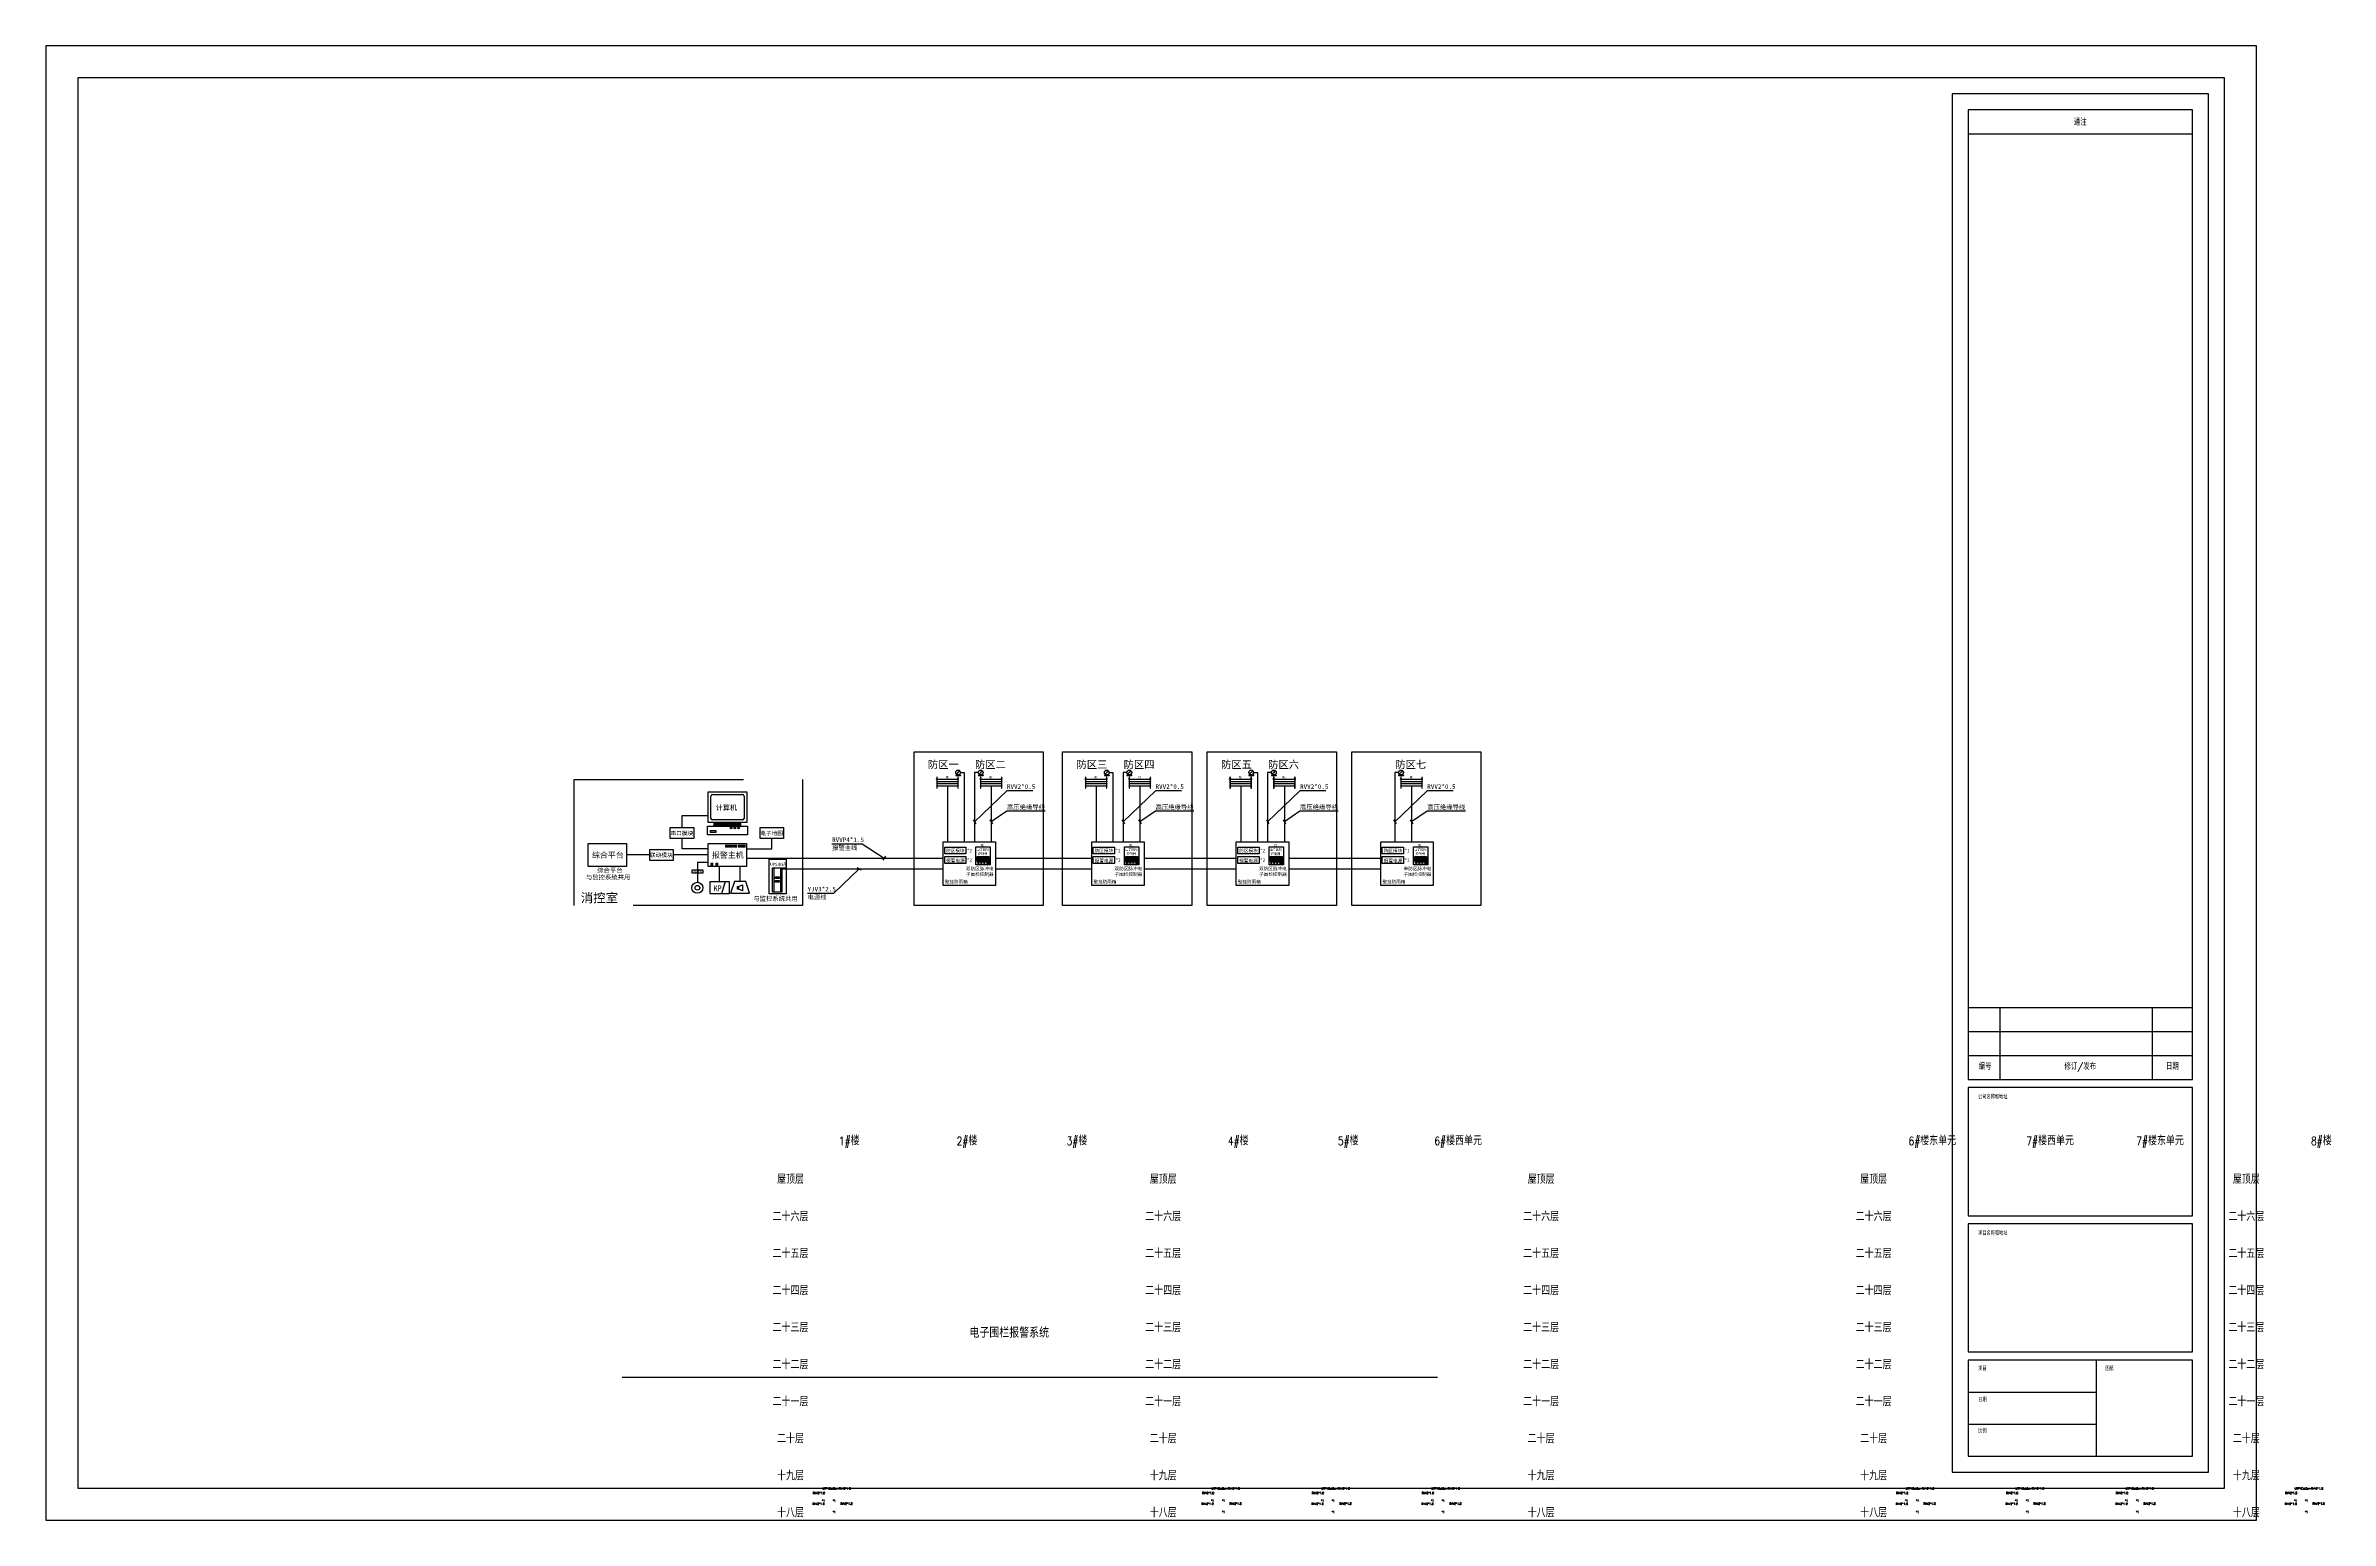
# Model space of a CAD drawing. Extents: x 2114868 to 5528286, y 1846921 to 2016792.
# Drawn here: x 2788352 to 2950426, y 1912227 to 2016792 of the extents above; entities that cross this region are included whole.
import ezdxf
from ezdxf.enums import TextEntityAlignment as Align

# ---------------------------------------------------------------- set-up
doc = ezdxf.new("R2010")
doc.units = 0
doc.header["$LTSCALE"] = 1000
doc.header["$MEASUREMENT"] = 0
doc.linetypes.add('__DASH', pattern=[0.35, 0.25, -0.1])
doc.linetypes.add('ACAD_ISO03W100', pattern=[30, 12, -18])
for name, color, linetype in [('T-EQUP-LIST-PLAN', 3, 'Continuous'), ('周界报警', 42, 'Continuous'), ('智能化', 7, 'Continuous'), ('标题栏', 7, 'Continuous')]:
    doc.layers.add(name, color=color, linetype=linetype)
doc.layers.add('修改（不打印）', color=6, linetype='Continuous', plot=False)
doc.layers.add('弱电', color=7, linetype='Continuous', lineweight=13)
doc.styles.add('-宋体', font='', dxfattribs={"width": 0.8})
doc.styles.add('_TEL_DIM', font='SIMPLEX', dxfattribs={"width": 0.8, "height": 3.5, "bigfont": 'HZTXT'})
doc.styles.add('Roman', font='romans', dxfattribs={"bigfont": 'gbcbig.shx'})
doc.styles.add('黑体', font='simhei.ttf')
doc.styles.get('-宋体').set_extended_font_data('SimSun')

# ---------------------------------------------------------------- blocks, each defined once
blk = doc.blocks.new('87487447')
at = {"layer": '智能化', "color": 1, "lineweight": -3}
blk.add_line((84799586, 93078720), (84799586, 93078305), dxfattribs=at)
for points in [[(84794556, 93081679), (84800365, 93081679), (84800365, 93069717), (84794556, 93069717)], [(84795725, 93078728), (84798884, 93078728), (84798884, 93070375), (84795725, 93070375)], [(84796215, 93078728), (84798416, 93078728), (84798416, 93070375), (84796215, 93070375)], [(84796720, 93075647), (84797957, 93075647), (84797957, 93075068), (84796720, 93075068)], [(84799220, 93078720), (84800250, 93078720), (84800250, 93078305), (84799220, 93078305)], [(84796720, 93074392), (84797957, 93074392), (84797957, 93073813), (84796720, 93073813)]]:
    blk.add_lwpolyline(points, close=True, dxfattribs=at)
at = {"layer": '智能化', "color": 1, "lineweight": 0, "style": '-宋体'}
blk.add_text('UPS主机', height=1074.5, dxfattribs=at).set_placement((84794889, 93079375, 4834))
at = {"layer": '智能化', "color": 0, "lineweight": 0, "style": '-宋体'}
for s, p in [('ON', (84799264, 93078420, -276)), ('OFF', (84799718, 93078420, -276))]:
    blk.add_text(s, height=171.9, dxfattribs=at).set_placement(p)
blk = doc.blocks.new('2453')
at = {"layer": '智能化', "color": 4}
for p, q in [((69213236, 6080210, 2160), (69213236, 6082939, 2160)), ((69213236, 6082939, 2160), (69216640, 6082939, 2160)), ((69213475, 6080587, 2160), (69213475, 6082562, 2160)), ((69213613, 6082700, 2160), (69216263, 6082700, 2160)), ((69216400, 6082562, 2160), (69216400, 6080587, 2160)), ((69216640, 6082939, 2160), (69216640, 6080210, 2160)), ((69216640, 6080210, 2160), (69213236, 6080210, 2160)), ((69216263, 6080449, 2160), (69213613, 6080449, 2160))]:
    blk.add_line(p, q, dxfattribs=at)
at = {"layer": '智能化', "color": 4, "elevation": 2160}
for points in [[(69216717, 6079140), (69213159, 6079140), (69213159, 6079909), (69216717, 6079909)], [(69213909, 6079351), (69213449, 6079351), (69213449, 6079504), (69213909, 6079504)]]:
    blk.add_lwpolyline(points, close=True, dxfattribs=at)
at = {"layer": '智能化', "color": 4}
for centre in [(69215261, 6079741, 2160), (69215578, 6079741, 2160), (69215911, 6079741, 2160)]:
    blk.add_circle(centre, 77.3, dxfattribs=at)
for centre, start, end in [((69213613, 6082562, 2160), 90, 180), ((69216263, 6082562, 2160), 0, 90), ((69213613, 6080587, 2160), 180, 270), ((69216263, 6080587, 2160), 270, 0)]:
    blk.add_arc(centre, 138, start, end, dxfattribs=at)
at = {"layer": '智能化', "color": 4, "linetype": 'Continuous'}
blk.add_solid([(69216156, 6079943, 2160), (69216156, 6080210, 2160), (69213683, 6079943, 2160), (69213683, 6080210, 2160)], dxfattribs=at)
at = {"layer": '智能化', "style": '-宋体'}
blk.add_text('计算机', height=450, dxfattribs=at).set_placement((69213891, 6081307, 4336))
blk = doc.blocks.new('215')
at = {"layer": '智能化', "color": 0, "lineweight": 30}
for radius in [776, 334]:
    blk.add_circle((1169048, -23028), radius, dxfattribs=at)
blk = doc.blocks.new('8746556')
at = {"layer": '智能化', "color": 0, "lineweight": 30}
blk.add_line((695, 258), (842, 258), dxfattribs=at)
for points in [[(-861, 2131), (861, 2131), (861, 0), (-861, 0)], [(-722, 960), (695, 960), (695, 382), (-722, 382)], [(-643, 905), (-583, 905), (-583, 429), (-643, 429)], [(-526, 905), (-467, 905), (-467, 429), (-526, 429)], [(-409, 905), (-350, 905), (-350, 429), (-409, 429)], [(-293, 905), (-234, 905), (-234, 429), (-293, 429)], [(-176, 905), (-117, 905), (-117, 429), (-176, 429)], [(-60, 905), (0, 905), (0, 429), (-60, 429)], [(57, 905), (116, 905), (116, 429), (57, 429)], [(173, 905), (233, 905), (233, 429), (173, 429)], [(290, 905), (349, 905), (349, 429), (290, 429)], [(407, 905), (466, 905), (466, 429), (407, 429)], [(523, 905), (582, 905), (582, 429), (523, 429)], [(695, 343), (842, 343), (842, 108), (695, 108)]]:
    blk.add_lwpolyline(points, close=True, dxfattribs=at)
for centre, radius in [((-579, 222), 88.2), ((-214, 222), 88.2), ((151, 222), 88.2), ((516, 222), 88.2), ((769, 258), 26.7)]:
    blk.add_circle(centre, radius, dxfattribs=at)
at = {"layer": '智能化', "color": 0, "ltscale": 2, "style": '黑体'}
for s, p in [('电子围栏', (-791, 1663, 2)), ('控制器', (-627, 1161, 2))]:
    blk.add_text(s, height=270, dxfattribs=at).set_placement(p)
blk = doc.blocks.new('张力电子围栏报警主机')
at = {"layer": '智能化', "color": 6, "lineweight": 30, "xscale": 0.0004387500000000001, "yscale": 0.0004387500000000001, "zscale": 0.0004387500000000001}
blk.add_blockref('8746556', (0, 0), dxfattribs=at)
at = {"layer": '智能化', "color": 6, "style": '-宋体', "width": 0.8}
blk.add_text('MC', height=0.124, dxfattribs=at).set_placement((-0.11, 0.96, -0.22))
blk = doc.blocks.new('563')
at = {"layer": '周界报警'}
h = blk.add_hatch(color=0, dxfattribs=at)
edge = h.paths.add_edge_path()
edge.add_line((-2248, 1520), (-2248, 1439))
edge.add_line((-2248, 1439), (-2107, 1439))
edge.add_ellipse((-2146, 1480), major_axis=(55.9, 0.6), ratio=0.999999, start_angle=-46.70929, end_angle=45.6094)
edge.add_line((-2107, 1520), (-2248, 1520))
h.paths.add_polyline_path([(-2248, 1439), (-2248, 1520), (-2355, 1520), (-2355, 1439)])
edge = h.paths.add_edge_path()
edge.add_line((-2495, 1439), (-2355, 1439))
edge.add_line((-2355, 1439), (-2355, 1520))
edge.add_line((-2355, 1520), (-2495, 1520))
edge.add_ellipse((-2456, 1479), major_axis=(55.9, 0.5), ratio=0.999999, start_angle=133.30194, end_angle=225.62063)
h = blk.add_hatch(color=0, dxfattribs=at)
edge = h.paths.add_edge_path()
edge.add_ellipse((-2146, 990), major_axis=(55.9, 0.5), ratio=0.999999, start_angle=-46.70364, end_angle=45.61505)
edge.add_line((-2107, 1030), (-2248, 1030))
edge.add_line((-2248, 1030), (-2248, 950))
edge.add_line((-2248, 950), (-2107, 950))
h.paths.add_polyline_path([(-2355, 1030), (-2355, 950), (-2248, 950), (-2248, 1030)])
edge = h.paths.add_edge_path()
edge.add_line((-2355, 950), (-2355, 1030))
edge.add_line((-2355, 1030), (-2495, 1030))
edge.add_ellipse((-2456, 990), major_axis=(55.9, 0.5), ratio=0.999999, start_angle=133.29367, end_angle=225.61236)
edge.add_line((-2495, 950), (-2355, 950))
h = blk.add_hatch(color=0, dxfattribs=at)
edge = h.paths.add_edge_path()
edge.add_ellipse((-2145, 502), major_axis=(55.9, 0.6), ratio=0.999999, start_angle=-46.70882, end_angle=45.60987)
edge.add_line((-2107, 543), (-2247, 543))
edge.add_line((-2247, 543), (-2247, 462))
edge.add_line((-2247, 462), (-2107, 462))
h.paths.add_polyline_path([(-2355, 543), (-2355, 462), (-2247, 462), (-2247, 543)])
edge = h.paths.add_edge_path()
edge.add_line((-2355, 462), (-2355, 543))
edge.add_line((-2355, 543), (-2495, 542))
edge.add_ellipse((-2456, 502), major_axis=(55.9, 0.5), ratio=0.999999, start_angle=133.30485, end_angle=225.62355)
edge.add_line((-2495, 462), (-2355, 462))
h = blk.add_hatch(color=0, dxfattribs=at)
edge = h.paths.add_edge_path()
edge.add_ellipse((-2145, 7), major_axis=(55.9, 0.5), ratio=0.999999, start_angle=-46.69806, end_angle=45.62063)
edge.add_line((-2107, 47), (-2247, 47))
edge.add_line((-2247, 47), (-2247, -33))
edge.add_line((-2247, -33), (-2107, -33))
h.paths.add_polyline_path([(-2355, 47), (-2355, -33), (-2247, -33), (-2247, 47)])
edge = h.paths.add_edge_path()
edge.add_line((-2355, -33), (-2355, 47))
edge.add_line((-2355, 47), (-2495, 47))
edge.add_ellipse((-2456, 7), major_axis=(55.9, 0.6), ratio=0.999999, start_angle=133.28491, end_angle=225.60361)
edge.add_line((-2495, -33), (-2355, -33))
h = blk.add_hatch(color=0, dxfattribs=at)
edge = h.paths.add_edge_path()
edge.add_line((2345, 1520), (2345, 1439))
edge.add_line((2345, 1439), (2486, 1439))
edge.add_ellipse((2447, 1480), major_axis=(55.9, 0.6), ratio=0.999999, start_angle=-46.71486, end_angle=45.60383)
edge.add_line((2486, 1520), (2345, 1520))
h.paths.add_polyline_path([(2345, 1439), (2345, 1520), (2238, 1520), (2238, 1439)])
edge = h.paths.add_edge_path()
edge.add_line((2098, 1439), (2238, 1439))
edge.add_line((2238, 1439), (2238, 1520))
edge.add_line((2238, 1520), (2098, 1520))
edge.add_ellipse((2137, 1479), major_axis=(55.9, 0.5), ratio=0.999999, start_angle=133.30161, end_angle=225.6203)
h = blk.add_hatch(color=0, dxfattribs=at)
edge = h.paths.add_edge_path()
edge.add_ellipse((2447, 990), major_axis=(55.9, 0.5), ratio=0.999999, start_angle=-46.70355, end_angle=45.61514)
edge.add_line((2486, 1030), (2345, 1030))
edge.add_line((2345, 1030), (2345, 950))
edge.add_line((2345, 950), (2486, 950))
h.paths.add_polyline_path([(2238, 1030), (2238, 950), (2345, 950), (2345, 1030)])
edge = h.paths.add_edge_path()
edge.add_line((2238, 950), (2238, 1030))
edge.add_line((2238, 1030), (2098, 1030))
edge.add_ellipse((2137, 990), major_axis=(55.9, 0.5), ratio=0.999999, start_angle=133.29362, end_angle=225.61232)
edge.add_line((2098, 950), (2238, 950))
h = blk.add_hatch(color=0, dxfattribs=at)
edge = h.paths.add_edge_path()
edge.add_ellipse((2447, 502), major_axis=(55.9, 0.5), ratio=0.999999, start_angle=-46.70633, end_angle=45.61236)
edge.add_line((2486, 543), (2345, 543))
edge.add_line((2345, 543), (2345, 462))
edge.add_line((2345, 462), (2486, 462))
h.paths.add_polyline_path([(2238, 543), (2238, 462), (2345, 462), (2345, 543)])
edge = h.paths.add_edge_path()
edge.add_line((2238, 462), (2238, 543))
edge.add_line((2238, 543), (2098, 542))
edge.add_ellipse((2137, 502), major_axis=(55.9, 0.5), ratio=0.999999, start_angle=133.30782, end_angle=225.62651)
edge.add_line((2098, 462), (2238, 462))
h = blk.add_hatch(color=0, dxfattribs=at)
edge = h.paths.add_edge_path()
edge.add_ellipse((2448, 7), major_axis=(55.9, 0.5), ratio=0.999999, start_angle=-46.69561, end_angle=45.62309)
edge.add_line((2486, 47), (2346, 47))
edge.add_line((2346, 47), (2346, -33))
edge.add_line((2346, -33), (2486, -33))
h.paths.add_polyline_path([(2238, 47), (2238, -33), (2346, -33), (2346, 47)])
edge = h.paths.add_edge_path()
edge.add_line((2238, -33), (2238, 47))
edge.add_line((2238, 47), (2098, 47))
edge.add_ellipse((2137, 7), major_axis=(55.9, 0.6), ratio=0.999999, start_angle=133.27949, end_angle=225.59819)
edge.add_line((2098, -33), (2238, -33))
at = {"layer": '周界报警', "color": 0}
for p, q in [((-2495, 1520), (-2107, 1520)), ((-2107, 1439), (-2495, 1439)), ((-2355, 1907), (-2355, -500)), ((-2247, -500), (-2248, 1908)), ((-2157, 489), (2136, 489)), ((-2154, 1474), (2136, 1474)), ((-2149, 986), (2136, 986)), ((2098, 1520), (2486, 1520)), ((2486, 1439), (2098, 1439)), ((2238, 1908), (2238, -500)), ((2346, -500), (2345, 1909)), ((-2355, -500), (-2247, -500)), ((-2136, 0), (2136, 0)), ((2238, -500), (2346, -500))]:
    blk.add_line(p, q, dxfattribs=at)
for centre, major_axis, start_param, end_param in [((-2456, 1479), (55.9, 0.5), 2.3265577, 3.9378229), ((-2300, 1822), (101, 1), 1.0129109, 2.137623), ((2137, 1479), (55.9, 0.5), 2.3265519, 3.9378171), ((2292, 1823), (101, 1), 1.0129109, 2.137623)]:
    blk.add_ellipse(centre, major_axis=major_axis, ratio=0.999999, start_param=start_param, end_param=end_param, dxfattribs=at)
blk = doc.blocks.new('脉冲电子围栏')
at = {"layer": '智能化', "color": 6, "lineweight": 30, "xscale": 0.0002400000000000001, "yscale": 0.0002400000000000001, "zscale": 0.0002400000000000001, "rotation": 0.135894289664924}
blk.add_blockref('563', (0, 0), dxfattribs=at)
at = {"layer": '智能化', "color": 6, "style": '-宋体', "width": 0.8}
blk.add_text('MC', height=0.124, dxfattribs=at).set_placement((-0.09, 0.39, -0.22))
blk = doc.blocks.new('32414')
at = {"layer": '智能化', "color": 6, "lineweight": 30, "ltscale": 2000}
blk.add_line((-796, -796), (796, 796), dxfattribs=at)
at = {"layer": '智能化', "color": 6, "lineweight": 30}
for p, q in [((-796, -796), (-1125, -1612)), ((796, -796), (1138, -1612))]:
    blk.add_line(p, q, dxfattribs=at)
blk.add_lwpolyline([(1138, -1612), (-1125, -1612)], dxfattribs=at)
at = {"layer": '智能化', "color": 6, "lineweight": 30, "ltscale": 2000}
blk.add_ellipse((0, 0), major_axis=(-796, 796), ratio=1, start_param=3.92699082, end_param=10.21017612, dxfattribs=at)
at = {"layer": '智能化', "color": 6, "ltscale": 2, "style": '黑体'}
blk.add_text('闪', height=865, dxfattribs=at).set_placement((-627, -472, 7))
blk = doc.blocks.new('Architectural 标题栏')
for p, q in [((34.5, 23), (0, 23)), ((0, 23), (0, 0)), ((34.5, 0), (34.5, 23)), ((34, 22.5), (0.5, 22.5)), ((0.5, 22.5), (0.5, 0.5)), ((34, 0.5), (34, 22.5)), ((33.75, 22.25), (29.75, 22.25)), ((29.75, 22.25), (29.75, 0.75)), ((33.75, 0.75), (33.75, 22.25)), ((33.5, 22), (30, 22)), ((30, 22), (30, 6.875)), ((33.5, 6.875), (33.5, 22)), ((30, 21.625), (33.5, 21.625)), ((30, 8), (33.5, 8)), ((30.5, 6.875), (30.5, 8)), ((32.875, 6.875), (32.875, 8)), ((30, 7.625), (33.5, 7.625)), ((30, 7.25), (33.5, 7.25)), ((30, 6.875), (33.5, 6.875)), ((33.5, 6.75), (30, 6.75)), ((30, 6.75), (30, 4.75)), ((33.5, 4.75), (33.5, 6.75)), ((30, 4.75), (33.5, 4.75)), ((33.5, 4.625), (30, 4.625)), ((30, 4.625), (30, 2.625)), ((33.5, 2.625), (33.5, 4.625)), ((30, 2.625), (33.5, 2.625)), ((33.5, 2.5), (30, 2.5)), ((30, 2.5), (30, 1)), ((32, 1), (32, 2.5)), ((33.5, 1), (33.5, 2.5)), ((30, 2), (32, 2)), ((30, 1.5), (32, 1.5)), ((29.75, 0.75), (33.75, 0.75)), ((30, 1), (33.5, 1)), ((0.5, 0.5), (34, 0.5)), ((0, 0), (34.5, 0))]:
    blk.add_line(p, q)
at = {"style": 'Roman'}
for s, p in [('通注', (31.7483, 21.8078)), ('编号', (30.2636, 7.0784)), ('修订/发布', (31.7483, 7.0784)), ('日期', (33.1838, 7.0784))]:
    blk.add_text(s, height=0.1, dxfattribs=at).set_placement(p, align=Align.MIDDLE_CENTER)
for s, p in [('公司名称和地址', (30.1554, 6.5711)), ('项目名称和地址', (30.1554, 4.4461)), ('项目', (30.1554, 2.3346)), ('图纸', (32.1399, 2.3346)), ('日期', (30.1554, 1.8489)), ('比例', (30.1554, 1.3632))]:
    blk.add_text(s, height=0.065, dxfattribs=at).set_placement(p)
at = {"color": 0, "style": 'Roman', "flags": 8}
for tag, p in [('FNAME', (-0.05, 6)), ('REVDATE', (-0.05, 3)), ('USER', (-0.05, 0))]:
    blk.add_attdef(tag, p, '', height=0.15, rotation=90, dxfattribs=at)

msp = doc.modelspace()

# ---------------------------------------------------------------- linework, layer by layer
at = {"layer": '修改（不打印）', "color": 242, "true_color": 0xcd2027}
msp.add_line((2829248, 1922387), (2887086, 1922387), dxfattribs=at)
at = {"layer": '弱电', "color": 2, "linetype": 'ByBlock'}
for p, q in [((2836567, 1960097), (2836693, 1960097)), ((2836567, 1960097), (2836567, 1959971)), ((2836567, 1959971), (2836693, 1959971)), ((2836584, 1960055), (2836592, 1960055)), ((2836584, 1960055), (2836584, 1960012)), ((2836584, 1960012), (2836592, 1960012)), ((2836592, 1960084), (2836592, 1960055)), ((2836592, 1960084), (2836669, 1960084)), ((2836592, 1960012), (2836592, 1959982)), ((2836592, 1959982), (2836669, 1959982)), ((2836669, 1960084), (2836669, 1960055)), ((2836669, 1960055), (2836678, 1960055)), ((2836669, 1960012), (2836678, 1960012)), ((2836669, 1960012), (2836669, 1959982)), ((2836678, 1960055), (2836678, 1960012)), ((2836693, 1960097), (2836693, 1959971)), ((2836726, 1960097), (2836852, 1960097)), ((2836726, 1960097), (2836726, 1959971)), ((2836726, 1959971), (2836852, 1959971)), ((2836743, 1960055), (2836751, 1960055)), ((2836743, 1960055), (2836743, 1960012)), ((2836743, 1960012), (2836751, 1960012)), ((2836751, 1960084), (2836751, 1960055)), ((2836751, 1960084), (2836828, 1960084)), ((2836751, 1960012), (2836751, 1959982)), ((2836751, 1959982), (2836828, 1959982)), ((2836828, 1960084), (2836828, 1960055)), ((2836828, 1960055), (2836837, 1960055)), ((2836828, 1960012), (2836837, 1960012)), ((2836828, 1960012), (2836828, 1959982)), ((2836837, 1960055), (2836837, 1960012)), ((2836852, 1960097), (2836852, 1959971)), ((2836911, 1960097), (2837038, 1960097)), ((2836911, 1960097), (2836911, 1959971)), ((2836911, 1959971), (2837038, 1959971)), ((2836928, 1960055), (2836937, 1960055)), ((2836928, 1960055), (2836928, 1960012)), ((2836928, 1960012), (2836937, 1960012)), ((2836937, 1960084), (2836937, 1960055)), ((2836937, 1960084), (2837014, 1960084)), ((2836937, 1960012), (2836937, 1959982)), ((2836937, 1959982), (2837014, 1959982)), ((2837014, 1960084), (2837014, 1960055)), ((2837014, 1960055), (2837022, 1960055)), ((2837014, 1960012), (2837022, 1960012)), ((2837014, 1960012), (2837014, 1959982)), ((2837022, 1960055), (2837022, 1960012)), ((2837038, 1960097), (2837038, 1959971)), ((2837096, 1960097), (2837222, 1960097)), ((2837096, 1960097), (2837096, 1959971)), ((2837096, 1959971), (2837222, 1959971)), ((2837113, 1960055), (2837121, 1960055)), ((2837113, 1960055), (2837113, 1960012)), ((2837113, 1960012), (2837121, 1960012)), ((2837121, 1960084), (2837121, 1960055)), ((2837121, 1960084), (2837198, 1960084)), ((2837121, 1960012), (2837121, 1959982)), ((2837121, 1959982), (2837198, 1959982)), ((2837198, 1960084), (2837198, 1960055)), ((2837198, 1960055), (2837207, 1960055)), ((2837198, 1960012), (2837207, 1960012)), ((2837198, 1960012), (2837198, 1959982)), ((2837207, 1960055), (2837207, 1960012)), ((2837222, 1960097), (2837222, 1959971)), ((2837265, 1960097), (2837391, 1960097)), ((2837265, 1960097), (2837265, 1959971)), ((2837265, 1959971), (2837391, 1959971)), ((2837282, 1960055), (2837290, 1960055)), ((2837282, 1960055), (2837282, 1960012)), ((2837282, 1960012), (2837290, 1960012)), ((2837290, 1960084), (2837290, 1960055)), ((2837290, 1960084), (2837367, 1960084)), ((2837290, 1960012), (2837290, 1959982)), ((2837290, 1959982), (2837367, 1959982)), ((2837367, 1960084), (2837367, 1960055)), ((2837367, 1960055), (2837376, 1960055)), ((2837367, 1960012), (2837376, 1960012)), ((2837367, 1960012), (2837367, 1959982)), ((2837376, 1960055), (2837376, 1960012)), ((2837391, 1960097), (2837391, 1959971)), ((2837503, 1960097), (2837629, 1960097)), ((2837503, 1960097), (2837503, 1959971)), ((2837503, 1959971), (2837629, 1959971)), ((2837520, 1960055), (2837528, 1960055)), ((2837520, 1960055), (2837520, 1960012)), ((2837520, 1960012), (2837528, 1960012)), ((2837528, 1960084), (2837528, 1960055)), ((2837528, 1960084), (2837605, 1960084)), ((2837528, 1960012), (2837528, 1959982)), ((2837528, 1959982), (2837605, 1959982)), ((2837605, 1960084), (2837605, 1960055)), ((2837605, 1960055), (2837614, 1960055)), ((2837605, 1960012), (2837614, 1960012)), ((2837605, 1960012), (2837605, 1959982)), ((2837614, 1960055), (2837614, 1960012)), ((2837629, 1960097), (2837629, 1959971)), ((2837672, 1960097), (2837798, 1960097)), ((2837672, 1960097), (2837672, 1959971)), ((2837672, 1959971), (2837798, 1959971)), ((2837689, 1960055), (2837698, 1960055)), ((2837689, 1960055), (2837689, 1960012)), ((2837689, 1960012), (2837698, 1960012)), ((2837698, 1960084), (2837698, 1960055)), ((2837698, 1960084), (2837774, 1960084)), ((2837698, 1960012), (2837698, 1959982)), ((2837698, 1959982), (2837774, 1959982)), ((2837774, 1960084), (2837774, 1960055)), ((2837774, 1960055), (2837783, 1960055)), ((2837774, 1960012), (2837783, 1960012)), ((2837774, 1960012), (2837774, 1959982)), ((2837783, 1960055), (2837783, 1960012)), ((2837798, 1960097), (2837798, 1959971)), ((2837837, 1960097), (2837963, 1960097)), ((2837837, 1960097), (2837837, 1959971)), ((2837837, 1959971), (2837963, 1959971)), ((2837854, 1960055), (2837862, 1960055)), ((2837854, 1960055), (2837854, 1960012)), ((2837854, 1960012), (2837862, 1960012)), ((2837862, 1960084), (2837862, 1960055)), ((2837862, 1960084), (2837939, 1960084)), ((2837862, 1960012), (2837862, 1959982)), ((2837862, 1959982), (2837939, 1959982)), ((2837939, 1960084), (2837939, 1960055)), ((2837939, 1960055), (2837948, 1960055)), ((2837939, 1960012), (2837948, 1960012)), ((2837939, 1960012), (2837939, 1959982)), ((2837948, 1960055), (2837948, 1960012)), ((2837963, 1960097), (2837963, 1959971)), ((2835550, 1958820, 1735), (2835677, 1958820, 1735)), ((2835550, 1958820, 1735), (2835550, 1958693, 1735)), ((2835550, 1958693, 1735), (2835677, 1958693, 1735)), ((2835567, 1958778, 1735), (2835576, 1958778, 1735)), ((2835567, 1958778, 1735), (2835567, 1958735, 1735)), ((2835567, 1958735, 1735), (2835576, 1958735, 1735)), ((2835576, 1958807, 1735), (2835576, 1958778, 1735)), ((2835576, 1958807, 1735), (2835653, 1958807, 1735)), ((2835576, 1958735, 1735), (2835576, 1958704, 1735)), ((2835576, 1958704, 1735), (2835653, 1958704, 1735)), ((2835653, 1958807, 1735), (2835653, 1958778, 1735)), ((2835653, 1958778, 1735), (2835661, 1958778, 1735)), ((2835653, 1958735, 1735), (2835661, 1958735, 1735)), ((2835653, 1958735, 1735), (2835653, 1958704, 1735)), ((2835661, 1958778, 1735), (2835661, 1958735, 1735)), ((2835677, 1958820, 1735), (2835677, 1958693, 1735)), ((2835903, 1958820, 1735), (2836030, 1958820, 1735)), ((2835903, 1958820, 1735), (2835903, 1958693, 1735)), ((2835903, 1958693, 1735), (2836030, 1958693, 1735)), ((2835920, 1958778, 1735), (2835929, 1958778, 1735)), ((2835920, 1958778, 1735), (2835920, 1958735, 1735)), ((2835920, 1958735, 1735), (2835929, 1958735, 1735)), ((2835929, 1958807, 1735), (2835929, 1958778, 1735)), ((2835929, 1958807, 1735), (2836006, 1958807, 1735)), ((2835929, 1958735, 1735), (2835929, 1958704, 1735)), ((2835929, 1958704, 1735), (2836006, 1958704, 1735)), ((2836006, 1958807, 1735), (2836006, 1958778, 1735)), ((2836006, 1958778, 1735), (2836014, 1958778, 1735)), ((2836006, 1958735, 1735), (2836014, 1958735, 1735)), ((2836006, 1958735, 1735), (2836006, 1958704, 1735)), ((2836014, 1958778, 1735), (2836014, 1958735, 1735)), ((2836030, 1958820, 1735), (2836030, 1958693, 1735))]:
    msp.add_line(p, q, dxfattribs=at)
at = {"layer": '智能化', "color": 1}
for p, q in [((2853252, 1965253), (2853520, 1965253)), ((2853520, 1965253), (2853520, 1960340)), ((2854244, 1965253), (2854244, 1960340)), ((2854512, 1965253), (2854244, 1965253)), ((2863794, 1965253), (2864063, 1965253)), ((2864063, 1965253), (2864063, 1960340)), ((2864786, 1965253), (2864786, 1960340)), ((2865055, 1965253), (2864786, 1965253)), ((2874046, 1965253), (2874314, 1965253)), ((2874314, 1965253), (2874314, 1960340)), ((2875038, 1965253), (2875038, 1960340)), ((2875307, 1965253), (2875038, 1965253)), ((2884062, 1965253), (2884062, 1960340)), ((2884331, 1965253), (2884062, 1965253)), ((2844253, 1956694, 4310), (2846054, 1958432, 3469))]:
    msp.add_line(p, q, dxfattribs=at)
at = {"layer": '智能化', "color": 6}
for p, q in [((2852334, 1964306), (2852334, 1960340)), ((2855430, 1964306), (2855430, 1960340)), ((2862876, 1964306), (2862876, 1960340)), ((2865972, 1964306), (2865972, 1960340)), ((2873128, 1964306), (2873128, 1960340)), ((2876224, 1964306), (2876224, 1960340)), ((2885248, 1964306), (2885248, 1960340))]:
    msp.add_line(p, q, dxfattribs=at)
at = {"layer": '智能化', "color": 1, "lineweight": -3}
for p, q in [((2856538, 1963965), (2854244, 1961750)), ((2858381, 1963965), (2856538, 1963965)), ((2867080, 1963965), (2864786, 1961750)), ((2868923, 1963965), (2867080, 1963965)), ((2877332, 1963965), (2875038, 1961750)), ((2879175, 1963965), (2877332, 1963965)), ((2886356, 1963965), (2884062, 1961750)), ((2888199, 1963965), (2886356, 1963965)), ((2854153, 1961891), (2854335, 1961608)), ((2855339, 1961891), (2855521, 1961608)), ((2856536, 1962503), (2855430, 1961750)), ((2859256, 1962503), (2856536, 1962503)), ((2864695, 1961891), (2864877, 1961608)), ((2865881, 1961891), (2866063, 1961608)), ((2867079, 1962503), (2865972, 1961750)), ((2869799, 1962503), (2867079, 1962503)), ((2874947, 1961891), (2875129, 1961608)), ((2876133, 1961891), (2876315, 1961608)), ((2877331, 1962503), (2876224, 1961750)), ((2880051, 1962503), (2877331, 1962503)), ((2883971, 1961891), (2884153, 1961608)), ((2885157, 1961891), (2885339, 1961608)), ((2886355, 1962503), (2885248, 1961750)), ((2889075, 1962503), (2886355, 1962503)), ((2844126, 1960196, 3469), (2846282, 1960196, 3469)), ((2846282, 1960196, 3469), (2847830, 1959179, 2961)), ((2845913, 1958523, 3469), (2846196, 1958341, 3469)), ((2847921, 1959321, 2961), (2847739, 1959038, 2961)), ((2842385, 1956694, 4310), (2844253, 1956694, 4310))]:
    msp.add_line(p, q, dxfattribs=at)
at = {"layer": '智能化', "color": 6, "lineweight": -3}
for p, q in [((2832665, 1960573, 3122), (2832665, 1961349, 3122)), ((2832665, 1961349, 3122), (2834322, 1961349, 3122)), ((2834322, 1961349, 3122), (2834322, 1960573, 3122)), ((2839037, 1960573, 3122), (2839037, 1961349, 3122)), ((2839037, 1961349, 3122), (2840694, 1961349, 3122)), ((2840694, 1961349, 3122), (2840694, 1960573, 3122)), ((2826839, 1958600, 347), (2826839, 1960226, 347)), ((2826839, 1960226, 347), (2829549, 1960226, 347)), ((2829549, 1960226, 347), (2829549, 1958600, 347)), ((2831206, 1959025, 347), (2831206, 1959801, 347)), ((2831206, 1959801, 347), (2832863, 1959801, 347)), ((2834322, 1960573, 3122), (2832665, 1960573, 3122)), ((2832863, 1959801, 347), (2832863, 1959025, 347)), ((2835348, 1960226, 1735), (2838058, 1960226, 1735)), ((2835348, 1958600, 1735), (2835348, 1960226, 1735)), ((2838058, 1960226, 1735), (2838058, 1958600, 1735)), ((2840694, 1960573, 3122), (2839037, 1960573, 3122)), ((2829549, 1958600, 347), (2826839, 1958600, 347)), ((2832863, 1959025, 347), (2831206, 1959025, 347)), ((2838058, 1958600, 1735), (2835348, 1958600, 1735)), ((2835482, 1957535, -867), (2836837, 1957535, -867)), ((2835482, 1956659, -867), (2835482, 1957535, -867)), ((2836837, 1956659, -867), (2835482, 1956659, -867)), ((2836566, 1957535, -867), (2836295, 1956659, -867)), ((2836837, 1957535, -867), (2836837, 1956659, -867)), ((2837209, 1957516, 1735), (2836938, 1956703, 1735)), ((2836938, 1956703, 1735), (2838293, 1956703, 1735)), ((2838022, 1957516, 1735), (2837209, 1957516, 1735)), ((2837435, 1957177, 1735), (2837503, 1957177, 1735)), ((2837435, 1956974, 1735), (2837435, 1957177, 1735)), ((2837503, 1956974, 1735), (2837435, 1956974, 1735)), ((2837503, 1957177, 1735), (2837774, 1957279, 1735)), ((2837503, 1957177, 1735), (2837503, 1956974, 1735)), ((2837774, 1956872, 1735), (2837503, 1956974, 1735)), ((2837774, 1957279, 1735), (2837774, 1956872, 1735)), ((2838293, 1956703, 1735), (2838022, 1957516, 1735))]:
    msp.add_line(p, q, dxfattribs=at)
at = {"layer": '智能化', "color": 6, "lineweight": 30}
for p, q in [((2833494, 1962205, 3122), (2835353, 1962205, 3122)), ((2833494, 1961349, 3122), (2833494, 1962205, 3122)), ((2833494, 1959845, 1735), (2833494, 1960573, 1735)), ((2835348, 1959845, 1735), (2833494, 1959845, 1735)), ((2838058, 1959845, 1735), (2839865, 1959845, 1735)), ((2839865, 1959845, 1735), (2839865, 1960573, 3122)), ((2831206, 1959413, 347), (2829549, 1959413, 347)), ((2835348, 1959413, 1735), (2832863, 1959413, 347)), ((2835348, 1958882, 1735), (2834585, 1958882, 1735)), ((2834585, 1958882, 1735), (2834585, 1957471, 4230)), ((2836160, 1957535, -867), (2836160, 1958619, -867)), ((2837615, 1957516, 1735), (2837615, 1958600, 1735)), ((2838058, 1959180, 1735), (2849147, 1959180)), ((2849147, 1959180, 315), (2852022, 1959180)), ((2855742, 1959180, 995), (2862564, 1959180, 39)), ((2866285, 1959180), (2872816, 1959180, -916)), ((2876536, 1959180), (2883068, 1959180, -916))]:
    msp.add_line(p, q, dxfattribs=at)
at = {"layer": '智能化', "color": 1, "lineweight": 30}
for p, q in [((2840873, 1958432, 3469), (2848229, 1958432, 3469)), ((2848229, 1958432, 3469), (2852022, 1958432)), ((2855742, 1958432, 3469), (2862564, 1958432, 3469)), ((2866285, 1958432, 2474), (2872816, 1958432, 2474)), ((2876536, 1958432, 2474), (2883068, 1958432, 2474))]:
    msp.add_line(p, q, dxfattribs=at)
at = {"layer": '智能化', "color": 9, "linetype": 'ACAD_ISO03W100', "lineweight": -3}
for points in [[(2849954, 1966710), (2859124, 1966710), (2859124, 1955834), (2849954, 1955834)], [(2860496, 1966710), (2869666, 1966710), (2869666, 1955834), (2860496, 1955834)], [(2870748, 1966710), (2879918, 1966710), (2879918, 1955834), (2870748, 1955834)], [(2881000, 1966710), (2890169, 1966710), (2890169, 1955834), (2881000, 1955834)]]:
    msp.add_lwpolyline(points, close=True, dxfattribs=at)
at = {"layer": '智能化', "color": 9, "linetype": 'ACAD_ISO03W100', "lineweight": -3, "elevation": 3469}
msp.add_lwpolyline([(2825846, 1964752), (2842034, 1964752), (2842034, 1955834), (2825846, 1955834)], close=True, dxfattribs=at)
at = {"layer": '智能化', "color": 6, "lineweight": 30}
for points in [[(2852022, 1960340), (2855742, 1960340), (2855742, 1957236), (2852022, 1957236)], [(2862564, 1960340), (2866285, 1960340), (2866285, 1957236), (2862564, 1957236)], [(2872816, 1960340), (2876536, 1960340), (2876536, 1957236), (2872816, 1957236)], [(2883068, 1960340), (2886788, 1960340), (2886788, 1957236), (2883068, 1957236)]]:
    msp.add_lwpolyline(points, close=True, dxfattribs=at)
at = {"layer": '智能化', "color": 6, "lineweight": -3}
for points, elevation in [([(2852129, 1959966), (2853635, 1959966), (2853635, 1959479), (2852129, 1959479)], 7349), ([(2862672, 1959966), (2864177, 1959966), (2864177, 1959479), (2862672, 1959479)], 7349), ([(2872924, 1959966), (2874429, 1959966), (2874429, 1959479), (2872924, 1959479)], 7349), ([(2883175, 1959966), (2884681, 1959966), (2884681, 1959479), (2883175, 1959479)], 7349), ([(2834209, 1958350), (2834961, 1958350), (2834961, 1958107), (2834209, 1958107)], 1735), ([(2852129, 1959294), (2853635, 1959294), (2853635, 1958807), (2852129, 1958807)], 7349), ([(2862672, 1959294), (2864177, 1959294), (2864177, 1958807), (2862672, 1958807)], 7349), ([(2872924, 1959294), (2874429, 1959294), (2874429, 1958807), (2872924, 1958807)], 7349), ([(2883175, 1959294), (2884681, 1959294), (2884681, 1958807), (2883175, 1958807)], 7349)]:
    msp.add_lwpolyline(points, close=True, dxfattribs=dict(at, elevation=elevation))

# ---------------------------------------------------------------- block references
at = {"layer": '周界报警', "color": 1, "xscale": 0.1512000000000001, "yscale": 0.1512000000000001, "zscale": 0.1512000000000001}
for p in [(2853081, 1965253), (2854683, 1965253), (2863624, 1965253), (2865225, 1965253), (2873876, 1965253), (2875477, 1965253), (2884501, 1965253)]:
    msp.add_blockref('32414', p, dxfattribs=at)
at = {"layer": '智能化', "xscale": 1350, "yscale": 1350, "zscale": 1350}
for name, p in [('脉冲电子围栏', (2852334, 1964306)), ('脉冲电子围栏', (2855430, 1964306)), ('脉冲电子围栏', (2862876, 1964306)), ('脉冲电子围栏', (2865972, 1964306)), ('脉冲电子围栏', (2873128, 1964306)), ('脉冲电子围栏', (2876224, 1964306)), ('脉冲电子围栏', (2885248, 1964306)), ('张力电子围栏报警主机', (2854852, 1958718)), ('张力电子围栏报警主机', (2865394, 1958718)), ('张力电子围栏报警主机', (2875646, 1958718)), ('张力电子围栏报警主机', (2885898, 1958718))]:
    msp.add_blockref(name, p, dxfattribs=at)
at = {"layer": '智能化', "color": 1, "lineweight": -3, "xscale": 0.8029775096504018, "yscale": 0.8029775096504018, "zscale": 0.8029775096504018}
msp.add_blockref('2453', (-52741318, -2920575, 1735), dxfattribs=at)
at = {"layer": '智能化', "lineweight": -3, "xscale": 0.2055622425087495, "yscale": 0.2055622425087495, "zscale": 0.2055622425087495}
msp.add_blockref('87487447', (-14590880, -17174975, 3469), dxfattribs=at)
at = {"layer": '智能化', "color": 6, "lineweight": 30, "xscale": 0.5050664180698805, "yscale": 0.5050664180698805, "zscale": 0.5050664180698805}
msp.add_blockref('215', (2244138, 1968710, 4230), dxfattribs=at)
at = {"layer": '标题栏', "xscale": 4546.315942272297, "yscale": 4546.315942272297, "zscale": 4546.315942272297}
msp.add_blockref('Architectural 标题栏', (2788352, 1912227), dxfattribs=at)

# ---------------------------------------------------------------- texts
at = {"layer": 'T-EQUP-LIST-PLAN', "style": '_TEL_DIM', "width": 0.8}
for s, p in [('1#楼', (2845355, 1939111)), ('2#楼', (2853713, 1939111)), ('3#楼', (2861513, 1939111)), ('4#楼', (2872955, 1939111)), ('5#楼', (2880755, 1939111)), ('6#楼西单元', (2888555, 1939111)), ('6#楼东单元', (2922195, 1939111)), ('7#楼西单元', (2930553, 1939111)), ('7#楼东单元', (2938353, 1939111)), ('8#楼', (2949795, 1939111)), ('屋顶层', (2841189, 1936444)), ('屋顶层', (2867627, 1936444)), ('屋顶层', (2894439, 1936444)), ('屋顶层', (2918029, 1936444)), ('屋顶层', (2944467, 1936444)), ('二十六层', (2841189, 1933819)), ('二十六层', (2867627, 1933819)), ('二十六层', (2894439, 1933819)), ('二十六层', (2918029, 1933819)), ('二十六层', (2944467, 1933819)), ('二十五层', (2841189, 1931194)), ('二十五层', (2867627, 1931194)), ('二十五层', (2894439, 1931194)), ('二十五层', (2918029, 1931194)), ('二十五层', (2944467, 1931194)), ('二十四层', (2841189, 1928569)), ('二十四层', (2867627, 1928569)), ('二十四层', (2894439, 1928569)), ('二十四层', (2918029, 1928569)), ('二十四层', (2944467, 1928569)), ('二十三层', (2841189, 1925944)), ('二十三层', (2867627, 1925944)), ('二十三层', (2894439, 1925944)), ('二十三层', (2918029, 1925944)), ('二十三层', (2944467, 1925944)), ('二十二层', (2841189, 1923319)), ('二十二层', (2867627, 1923319)), ('二十二层', (2894439, 1923319)), ('二十二层', (2918029, 1923319)), ('二十二层', (2944467, 1923319)), ('二十一层', (2841189, 1920694)), ('二十一层', (2867627, 1920694)), ('二十一层', (2894439, 1920694)), ('二十一层', (2918029, 1920694)), ('二十一层', (2944467, 1920694)), ('二十层', (2841189, 1918069)), ('二十层', (2867627, 1918069)), ('二十层', (2894439, 1918069)), ('二十层', (2918029, 1918069)), ('二十层', (2944467, 1918069)), ('十九层', (2841189, 1915444)), ('十九层', (2867627, 1915444)), ('十九层', (2894439, 1915444)), ('十九层', (2918029, 1915444)), ('十九层', (2944467, 1915444)), ('十八层', (2841189, 1912819)), ('十八层', (2867627, 1912819)), ('十八层', (2894439, 1912819)), ('十八层', (2918029, 1912819)), ('十八层', (2944467, 1912819))]:
    msp.add_text(s, height=590, dxfattribs=at).set_placement(p, align=Align.MIDDLE)
at = {"layer": '修改（不打印）', "color": 242, "linetype": '__DASH', "true_color": 0xcd2027, "insert": (2853882, 1925890), "char_height": 647, "attachment_point": 1, "style": '_TEL_DIM'}
msp.add_mtext('{\\fSimSun|b0|i0|c134|p2;电子围栏报警系统}', dxfattribs=at)
at = {"layer": '智能化', "color": 0, "lineweight": 0, "style": '-宋体', "width": 1}
for s, height, p in [('防区一', 535.3, (2850938, 1965551)), ('防区二', 535.3, (2854280, 1965551)), ('防区三', 535.3, (2861481, 1965551)), ('防区四', 535.3, (2864822, 1965551)), ('防区五', 535.3, (2871732, 1965551)), ('防区六', 535.3, (2875074, 1965551)), ('防区七', 535.3, (2884098, 1965551)), ('RVV2*0.5', 321.2, (2856546, 1964095, 1181)), ('RVV2*0.5', 321.2, (2867088, 1964095, 1181)), ('RVV2*0.5', 321.2, (2877340, 1964095, 1181)), ('RVV2*0.5', 321.2, (2886364, 1964095, 1181)), ('高压绝缘导线', 321.2, (2856544, 1962634, 1181)), ('高压绝缘导线', 321.2, (2867087, 1962634, 1181)), ('高压绝缘导线', 321.2, (2877339, 1962634, 1181)), ('高压绝缘导线', 321.2, (2886363, 1962634, 1181)), ('报警主线', 321.2, (2844139, 1959758, 4650)), ('RVVP4*1.5', 321.2, (2844142, 1960327, 4650)), ('与监控系统共用', 321.2, (2826681, 1957670, 4103)), ('综合平台', 321.2, (2827475, 1958163, 4103)), ('消控室', 647.1, (2826314, 1956046, 6380)), ('与监控系统共用', 321.2, (2838554, 1956152, 5491)), ('YJV3*2.5', 321.2, (2842398, 1956825, 5491)), ('电源线', 321.2, (2842398, 1956256, 5491))]:
    msp.add_text(s, height=height, dxfattribs=at).set_placement(p)
at = {"layer": '智能化', "style": '-宋体', "width": 1}
for s, height, p in [('串口模块', 289.1, (2832671, 1960802, 4520)), ('电子地图', 289.1, (2839042, 1960802, 4520)), ('联动模块', 289.1, (2831211, 1959255, 1744)), ('KP', 406.5, (2835727, 1956838, -867))]:
    msp.add_text(s, height=height, dxfattribs=at).set_placement(p)
at = {"layer": '智能化', "color": 0, "lineweight": 0, "style": '-宋体', "width": 1}
for s, p in [('综合平台', (2828233, 1959198, 347)), ('报警主机', (2836742, 1959198, 1735))]:
    msp.add_text(s, height=401.5, dxfattribs=at).set_placement(p, align=Align.CENTER)
at = {"layer": '智能化', "color": 6, "lineweight": 0, "style": '-宋体', "width": 1}
for s, height, p in [('防区模块', 234.2, (2852886, 1959596, 7060)), ('*2', 234.2, (2853886, 1959596, 7060)), ('防区模块', 234.2, (2863428, 1959596, 7060)), ('*2', 234.2, (2864428, 1959596, 7060)), ('防区模块', 234.2, (2873680, 1959596, 7060)), ('*2', 234.2, (2874680, 1959596, 7060)), ('防区模块', 234.2, (2883932, 1959596, 7060)), ('*1', 234.2, (2884932, 1959596, 7060)), ('防区模块', 117.1, (2834587, 1958166, 1590)), ('报警电源', 234.2, (2852886, 1958887, 7060)), ('双防区脉冲电', 234.2, (2854618, 1958318, 7060)), ('子围栏控制器', 234.2, (2854618, 1957923, 7060)), ('*2', 234.2, (2853886, 1958924, 7060)), ('报警电源', 234.2, (2863428, 1958887, 7060)), ('双防区脉冲电', 234.2, (2865161, 1958318, 7060)), ('子围栏控制器', 234.2, (2865161, 1957923, 7060)), ('*2', 234.2, (2864428, 1958924, 7060)), ('报警电源', 234.2, (2873680, 1958887, 7060)), ('双防区脉冲电', 234.2, (2875412, 1958318, 7060)), ('子围栏控制器', 234.2, (2875412, 1957923, 7060)), ('*2', 234.2, (2874680, 1958924, 7060)), ('报警电源', 234.2, (2883932, 1958887, 7060)), ('子围栏控制器', 234.2, (2885664, 1957923, 7060)), ('单防区脉冲电', 234.2, (2885664, 1958318, 7060)), ('*1', 234.2, (2884932, 1958924, 7060))]:
    msp.add_text(s, height=height, dxfattribs=at).set_placement(p, align=Align.CENTER)
at = {"layer": '智能化', "color": 3, "lineweight": 0, "style": '-宋体', "width": 1}
for p in [(2852949, 1957393, 6951), (2863491, 1957393, 6951), (2873743, 1957393, 6951), (2883994, 1957393, 6951)]:
    msp.add_text('壁挂防雨箱', height=230.6, dxfattribs=at).set_placement(p, align=Align.CENTER)
at = {"layer": '智能化', "color": 120, "style": '_TEL_DIM', "width": 0.8}
for s, height, p in [('RVV2*1.0', 156.8, (2842782, 1914078)), ('UTP4Cat5e+RVV2*1.0', 156.79, (2843457, 1914405)), ('RVV2*1.0', 156.8, (2870382, 1914078)), ('UTP4Cat5e+RVV2*1.0', 156.79, (2871057, 1914405)), ('RVV2*1.0', 156.8, (2878182, 1914078)), ('UTP4Cat5e+RVV2*1.0', 156.79, (2878857, 1914405)), ('RVV2*1.0', 156.8, (2885982, 1914078)), ('UTP4Cat5e+RVV2*1.0', 156.79, (2886657, 1914405)), ('RVV2*1.0', 156.8, (2919621, 1914078)), ('UTP4Cat5e+RVV2*1.0', 156.79, (2920297, 1914405)), ('RVV2*1.0', 156.8, (2927421, 1914078)), ('UTP4Cat5e+RVV2*1.0', 156.79, (2928097, 1914405)), ('RVV2*1.0', 156.8, (2935221, 1914078)), ('UTP4Cat5e+RVV2*1.0', 156.79, (2935897, 1914405)), ('RVV2*1.0', 156.8, (2947221, 1914078)), ('UTP4Cat5e+RVV2*1.0', 156.79, (2947897, 1914405)), ('RVV2*1.0', 156.8, (2842752, 1913319)), ('RVV2*1.0', 156.8, (2844732, 1913330)), ('RVV2*1.0', 156.8, (2870352, 1913319)), ('RVV2*1.0', 156.8, (2872332, 1913330)), ('RVV2*1.0', 156.8, (2878152, 1913319)), ('RVV2*1.0', 156.8, (2880132, 1913330)), ('RVV2*1.0', 156.8, (2885952, 1913319)), ('RVV2*1.0', 156.8, (2887932, 1913330)), ('RVV2*1.0', 156.8, (2919592, 1913319)), ('RVV2*1.0', 156.8, (2921571, 1913330)), ('RVV2*1.0', 156.8, (2927392, 1913319)), ('RVV2*1.0', 156.8, (2929371, 1913330)), ('RVV2*1.0', 156.8, (2935192, 1913319)), ('RVV2*1.0', 156.8, (2937171, 1913330)), ('RVV2*1.0', 156.8, (2947192, 1913319)), ('RVV2*1.0', 156.8, (2949171, 1913330))]:
    msp.add_text(s, height=height, dxfattribs=at).set_placement(p)
at = {"layer": '智能化', "color": 3, "style": '_TEL_DIM', "width": 0.8}
for p in [(2843414, 1913534), (2844184, 1913534), (2844184, 1912734), (2871014, 1913534), (2871784, 1913534), (2871784, 1912734), (2878814, 1913534), (2879584, 1913534), (2879584, 1912734), (2886614, 1913534), (2887384, 1913534), (2887384, 1912734), (2920254, 1913534), (2921024, 1913534), (2921024, 1912734), (2928054, 1913534), (2928824, 1913534), (2928824, 1912734), (2935854, 1913534), (2936624, 1913534), (2936624, 1912734), (2947854, 1913534), (2948624, 1913534), (2948624, 1912734)]:
    msp.add_text('*1', height=156.8, dxfattribs=at).set_placement(p)

doc.saveas('drawing.dxf')
